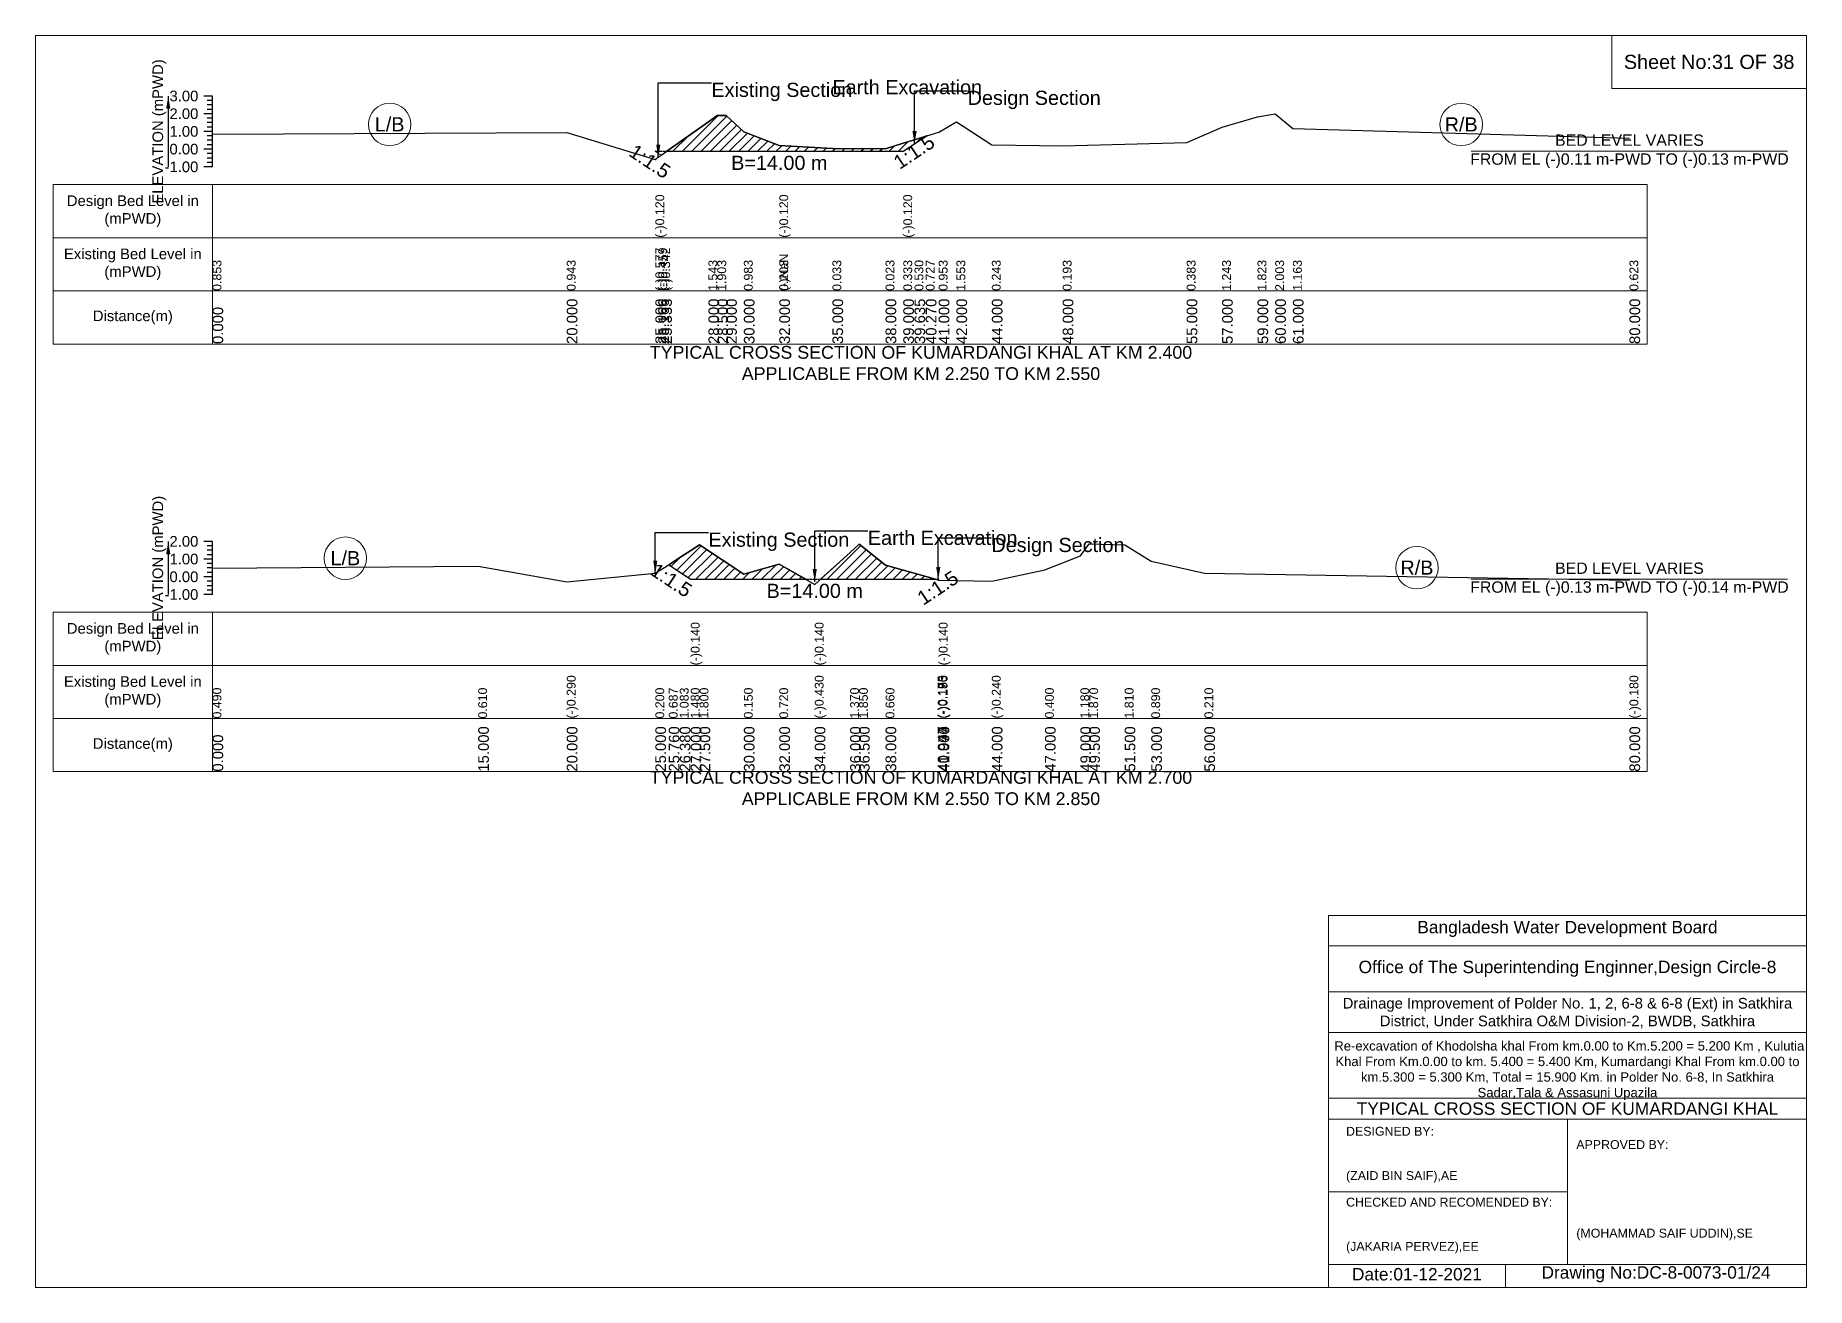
# Model space of a CAD drawing. Header units: inches. Extents: x 93000 to 476000, y -4242 to 0.
# Drawn here: x 400000 to 406000, y -4242 to 0 of the extents above; entities that cross this region are included whole.
import ezdxf

# ---------------------------------------------------------------- set-up
doc = ezdxf.new("R2010")
doc.units = ezdxf.units.IN
doc.header["$LTSCALE"] = 7
doc.header["$MEASUREMENT"] = 0
doc.linetypes.add('DASHED', pattern=[0.75, 0.5, -0.25])
for name, color, linetype, lineweight in [('Cross section Data Border', 7, 'Continuous', 9), ('Cross Section Labels', 7, 'Continuous', 9), ('Design_Bed_Level for Xsection', 7, 'DASHED', 25), ('Existing_Bed_Level for Xsection', 7, 'Continuous', 25), ('Long Section Labels', 7, 'Continuous', 9)]:
    doc.layers.add(name, color=color, linetype=linetype, lineweight=lineweight)
doc.styles.get("Standard").update_dxf_attribs({"font": 'arial.ttf'})
doc.dimstyles.get("Standard").update_dxf_attribs({"dimtxt": 0.18, "dimasz": 0.18, "dimexe": 0.18, "dimexo": 0.0625, "dimgap": 0.09, "dimtad": 0, "dimtih": 1, "dimtoh": 1, "dimdec": 4, "dimzin": 0, "dimdsep": 46, "dimtxsty": 'Standard', "dimcen": 0.09, "dimadec": 0, "dimazin": 0, "dimtfac": 1, "dimtdec": 4, "dimtofl": 0, "dimtmove": 0, "dimatfit": 3, "dimfxl": 1, "dimtolj": 1, "dimtzin": 0, "dimarcsym": 0})

msp = doc.modelspace()

# ---------------------------------------------------------------- texts
at = {"layer": 'Cross section Data Border', "attachment_point": 5}
for s, insert, char_height in [('Sheet No:31 OF 38', (405670, -90), 48), ('Bangladesh Water Development Board', (405190, -3027), 42), ('Office of The Superintending Enginner,Design Circle-8', (405190, -3162), 42)]:
    msp.add_mtext(s, dxfattribs=dict(at, insert=insert, char_height=char_height))
at = {"layer": 'Cross section Data Border'}
for s, insert, char_height, width, attachment_point in [('Design Bed Level in (mPWD)', (400330, -595.4), 36, 480, 5), ('Existing Bed Level in (mPWD)', (400330, -775.4), 36, 480, 5), ('Distance(m)', (400330, -955.4), 36, 480, 5), ('Design Bed Level in (mPWD)', (400330, -2044.2), 36, 480, 5), ('Existing Bed Level in (mPWD)', (400330, -2224.2), 36, 480, 5), ('Distance(m)', (400330, -2404.2), 36, 480, 5), ('Drainage Improvement of Polder No. 1, 2, 6-8 & 6-8 (Ext) in Satkhira District, Under Satkhira O&M Division-2, BWDB, Satkhira', (405190, -3312), 36, 1680, 5), (' Re-excavation of Khodolsha khal From km.0.00 to Km.5.200 = 5.200 Km , Kulutia Khal From Km.0.00 to km. 5.400 = 5.400 Km, Kumardangi Khal From km.0.00 to km.5.300 = 5.300 Km, Total = 15.900 Km. in Polder No. 6-8, In Satkhira Sadar,Tala & Assasuni Upazila', (405190, -3507), 31.6143, 1620, 5), ('TYPICAL CROSS SECTION OF KUMARDANGI KHAL', (405190, -3636), 42, 1680, 5), ('DESIGNED BY:^J^J^J(ZAID BIN SAIF),AE', (404440, -3792), 30, 840, 4), ('APPROVED BY:^J^J^J^J^J^J(MOHAMMAD SAIF UDDIN),SE', (405220, -3912), 30, 840, 4), ('CHECKED AND RECOMENDED BY:^J^J^J(JAKARIA PERVEZ),EE', (404440, -4032), 30, 840, 4), ('Date:01-12-2021', (404680, -4197), 42, 840, 5), ('Drawing No:DC-8-0073-01/24', (405490, -4197), 42, 1320, 5)]:
    msp.add_mtext(s, dxfattribs=dict(at, insert=insert, char_height=char_height, width=width, attachment_point=attachment_point))
at = {"layer": 'Cross Section Labels'}
for s, insert, char_height, attachment_point in [('Existing Section', (402290, -160.4), 48, 1), ('Earth Excavation', (402700, -151.4), 48, 1), ('Design Section', (403158.1, -187.4), 48, 1), ('L/B', (401200, -301.5), 48, 5), ('R/B', (404830, -301.8), 48, 5), ('BED LEVEL VARIES ^JFROM EL (-)0.11 m-PWD TO (-)0.13 m-PWD', (405400, -392.6), 38.4, 5), ('B=14.00 m', (402520, -407.6), 48, 2), ('TYPICAL CROSS SECTION OF KUMARDANGI KHAL AT KM 2.400^JAPPLICABLE FROM KM 2.250 TO KM 2.550', (403000, -1110), 43.2, 5), ('Earth Excavation', (402820, -1678.2), 48, 1), ('Existing Section', (402280, -1684.2), 48, 1), ('Design Section', (403238.4, -1702.2), 48, 1), ('L/B', (401050, -1771.2), 48, 5), ('R/B', (404680, -1803.3), 48, 5), ('BED LEVEL VARIES ^JFROM EL (-)0.13 m-PWD TO (-)0.14 m-PWD', (405400, -1842.6), 38.4, 5), ('B=14.00 m', (402640, -1857.6), 48, 2), ('TYPICAL CROSS SECTION OF KUMARDANGI KHAL AT KM 2.700^JAPPLICABLE FROM KM 2.550 TO KM 2.850', (403000, -2550), 43.2, 5)]:
    msp.add_mtext(s, dxfattribs=dict(at, insert=insert, char_height=char_height, attachment_point=attachment_point))
at = {"layer": 'Cross Section Labels', "char_height": 48, "attachment_point": 2}
for insert, rotation in [((402963.1, -374.7), 33.69007), ((402095, -406.7), 326.30993), ((402167.8, -1825.3), 326.30993), ((403043.4, -1851.2), 33.69007)]:
    msp.add_mtext('1:1.5', dxfattribs=dict(at, insert=insert, rotation=rotation))
at = {"layer": 'Existing_Bed_Level for Xsection', "char_height": 36, "attachment_point": 5, "rotation": 90}
for insert in [(400420, -325.4), (400420, -1804.2)]:
    msp.add_mtext('ELEVATION (mPWD)', dxfattribs=dict(at, insert=insert))
at = {"layer": 'Existing_Bed_Level for Xsection', "char_height": 36, "attachment_point": 6}
for s, insert in [('3.00', (400552, -205.4)), ('2.00', (400552, -265.4)), ('1.00', (400552, -325.4)), ('0.00', (400552, -385.4)), ('-1.00', (400552, -445.4)), ('2.00', (400552, -1714.2)), ('1.00', (400552, -1774.2)), ('0.00', (400552, -1834.2)), ('-1.00', (400552, -1894.2))]:
    msp.add_mtext(s, dxfattribs=dict(at, insert=insert))
at = {"layer": 'Long Section Labels', "attachment_point": 1, "rotation": 90}
for s, insert, char_height in [('(-)0.120', (402100, -685.4), 30), ('(-)0.120', (402520, -685.4), 30), ('(-)0.120', (402940, -685.4), 30), ('0.853', (400600, -865.4), 30), ('0.943', (401800, -865.4), 30), ('(-)0.577', (402100, -865.4), 30), ('(-)0.577', (402100, -865.4), 30), ('(-)0.577', (402100, -865.4), 30), ('(-)0.459', (402110, -865.4), 30), ('(-)0.342', (402120, -865.4), 30), ('1.543', (402280, -865.4), 30), ('1.903', (402310, -865.4), 30), ('1.903', (402310, -865.4), 30), ('0.983', (402400, -865.4), 30), ('(-)NaN', (402520, -865.4), 30), ('0.203', (402520, -865.4), 30), ('0.203', (402520, -865.4), 30), ('0.033', (402700, -865.4), 30), ('0.023', (402880, -865.4), 30), ('0.333', (402940, -865.4), 30), ('0.333', (402940, -865.4), 30), ('0.333', (402940, -865.4), 30), ('0.530', (402978.1, -865.4), 30), ('0.727', (403016.2, -865.4), 30), ('0.953', (403060, -865.4), 30), ('1.553', (403120, -865.4), 30), ('0.243', (403240, -865.4), 30), ('0.193', (403480, -865.4), 30), ('0.383', (403900, -865.4), 30), ('1.243', (404020, -865.4), 30), ('1.823', (404140, -865.4), 30), ('2.003', (404200, -865.4), 30), ('1.163', (404260, -865.4), 30), ('0.623', (405400, -865.4), 30), ('20.000', (401800, -1045.4), 36), ('25.000', (402100, -1045.4), 36), ('25.000', (402100, -1045.4), 36), ('25.000', (402100, -1045.4), 36), ('25.166', (402110, -1045.4), 36), ('25.333', (402120, -1045.4), 36), ('28.000', (402280, -1045.4), 36), ('28.500', (402310, -1045.4), 36), ('29.000', (402340, -1045.4), 36), ('30.000', (402400, -1045.4), 36), ('32.000', (402520, -1045.4), 36), ('32.000', (402520, -1045.4), 36), ('32.000', (402520, -1045.4), 36), ('35.000', (402700, -1045.4), 36), ('38.000', (402880, -1045.4), 36), ('39.000', (402940, -1045.4), 36), ('39.000', (402940, -1045.4), 36), ('39.000', (402940, -1045.4), 36), ('39.635', (402978.1, -1045.4), 36), ('40.270', (403016.2, -1045.4), 36), ('41.000', (403060, -1045.4), 36), ('42.000', (403120, -1045.4), 36), ('44.000', (403240, -1045.4), 36), ('48.000', (403480, -1045.4), 36), ('55.000', (403900, -1045.4), 36), ('57.000', (404020, -1045.4), 36), ('59.000', (404140, -1045.4), 36), ('60.000', (404200, -1045.4), 36), ('61.000', (404260, -1045.4), 36), ('80.000', (405400, -1045.4), 36), ('0.000', (400600, -1045.4), 36), ('(-)0.140', (402220, -2134.2), 30), ('(-)0.140', (402640, -2134.2), 30), ('(-)0.140', (403060, -2134.2), 30), ('0.490', (400600, -2314.2), 30), ('0.610', (401500, -2314.2), 30), ('(-)0.290', (401800, -2314.2), 30), ('0.200', (402100, -2314.2), 30), ('0.687', (402145.6, -2314.2), 30), ('1.083', (402182.8, -2314.2), 30), ('1.480', (402220, -2314.2), 30), ('1.480', (402220, -2314.2), 30), ('1.480', (402220, -2314.2), 30), ('1.800', (402250, -2314.2), 30), ('0.150', (402400, -2314.2), 30), ('0.720', (402520, -2314.2), 30), ('(-)0.430', (402640, -2314.2), 30), ('(-)0.430', (402640, -2314.2), 30), ('(-)0.430', (402640, -2314.2), 30), ('1.370', (402760, -2314.2), 30), ('1.850', (402790, -2314.2), 30), ('0.660', (402880, -2314.2), 30), ('(-)0.175', (403056.8, -2314.2), 30), ('(-)0.183', (403058.4, -2314.2), 30), ('(-)0.190', (403060, -2314.2), 30), ('(-)0.190', (403060, -2314.2), 30), ('(-)0.190', (403060, -2314.2), 30), ('(-)0.240', (403240, -2314.2), 30), ('0.400', (403420, -2314.2), 30), ('1.180', (403540, -2314.2), 30), ('1.870', (403570, -2314.2), 30), ('1.810', (403690, -2314.2), 30), ('0.890', (403780, -2314.2), 30), ('0.210', (403960, -2314.2), 30), ('(-)0.180', (405400, -2314.2), 30), ('0.000', (400600, -2494.2), 36), ('15.000', (401500, -2494.2), 36), ('20.000', (401800, -2494.2), 36), ('25.000', (402100, -2494.2), 36), ('25.760', (402145.6, -2494.2), 36), ('26.380', (402182.8, -2494.2), 36), ('27.000', (402220, -2494.2), 36), ('27.000', (402220, -2494.2), 36), ('27.000', (402220, -2494.2), 36), ('27.500', (402250, -2494.2), 36), ('30.000', (402400, -2494.2), 36), ('32.000', (402520, -2494.2), 36), ('34.000', (402640, -2494.2), 36), ('34.000', (402640, -2494.2), 36), ('34.000', (402640, -2494.2), 36), ('36.000', (402760, -2494.2), 36), ('36.500', (402790, -2494.2), 36), ('38.000', (402880, -2494.2), 36), ('40.947', (403056.8, -2494.2), 36), ('40.974', (403058.4, -2494.2), 36), ('41.000', (403060, -2494.2), 36), ('41.000', (403060, -2494.2), 36), ('41.000', (403060, -2494.2), 36), ('44.000', (403240, -2494.2), 36), ('47.000', (403420, -2494.2), 36), ('49.000', (403540, -2494.2), 36), ('49.500', (403570, -2494.2), 36), ('51.500', (403690, -2494.2), 36), ('53.000', (403780, -2494.2), 36), ('56.000', (403960, -2494.2), 36), ('80.000', (405400, -2494.2), 36)]:
    msp.add_mtext(s, dxfattribs=dict(at, insert=insert, char_height=char_height))

# ---------------------------------------------------------------- hatches: boundary and pattern name
at = {"layer": 'Existing_Bed_Level for Xsection'}
h = msp.add_hatch(dxfattribs=at)
h.set_pattern_fill('ANSI31', color=256, scale=180, style=0)
h.paths.add_polyline_path([(402138.8, -392.6), (402280, -392.6), (402310, -392.6), (402340, -392.6), (402400, -392.6), (402520, -392.6), (402700, -392.6), (402880, -392.6), (402940, -392.6), (402978.1, -367.2), (403016.2, -341.8), (402978.1, -353.6), (402940, -365.4), (402880, -384), (402700, -383.4), (402520, -373.2), (402400, -326.4), (402340, -271.2), (402310, -271.2), (402280, -292.8)])
h = msp.add_hatch(dxfattribs=at)
h.set_pattern_fill('ANSI31', color=256, scale=180, style=0)
h.paths.add_polyline_path([(402145.6, -1793), (402182.8, -1817.8), (402220, -1842.6), (402250, -1842.6), (402400, -1842.6), (402520, -1842.6), (402609.7, -1842.6), (402520, -1791), (402400, -1825.2), (402250, -1726.2), (402220, -1745.4), (402182.8, -1769.2)])
h = msp.add_hatch(dxfattribs=at)
h.set_pattern_fill('ANSI31', color=256, scale=180, style=0)
h.paths.add_polyline_path([(402659.3, -1842.6), (402760, -1842.6), (402790, -1842.6), (402880, -1842.6), (403049.4, -1842.6), (402880, -1794.6), (402790, -1723.2), (402760, -1752)])

# ---------------------------------------------------------------- linework, layer by layer
at = {"layer": 'Cross section Data Border'}
for points in [[(400000, 0), (406000, 0), (406000, -4242), (400000, -4242)], [(405340, 0), (406000, 0), (406000, -180), (405340, -180)], [(400060, -505.4), (405460, -505.4), (405460, -1045.4), (400060, -1045.4)], [(400060, -1954.2), (405460, -1954.2), (405460, -2494.2), (400060, -2494.2)]]:
    msp.add_lwpolyline(points, close=True, dxfattribs=at)
for points in [[(400600, -505.4), (400600, -1045.4)], [(400060, -685.4), (405460, -685.4)], [(400060, -865.4), (405460, -865.4)], [(400600, -1954.2), (400600, -2494.2)], [(400060, -2134.2), (405460, -2134.2)], [(400060, -2314.2), (405460, -2314.2)], [(404380, -4242), (404380, -2982), (406000, -2982)], [(404380, -3084), (406000, -3084)], [(404380, -3240), (406000, -3240)], [(404380, -3378), (406000, -3378)], [(404380, -3600), (406000, -3600)], [(404380, -3672), (406000, -3672)], [(405190, -3672), (405190, -4164)], [(404380, -3918), (405190, -3918)], [(404380, -4164), (406000, -4164)], [(404980, -4164), (404980, -4242)]]:
    msp.add_lwpolyline(points, dxfattribs=at)
at = {"layer": 'Cross Section Labels'}
for points in [[(404864.2, -392.6), (405935.8, -392.6)], [(404864.2, -1842.6), (405935.8, -1842.6)]]:
    msp.add_lwpolyline(points, dxfattribs=at)
for centre in [(401200, -301.5), (404830, -301.8), (401050, -1771.2), (404680, -1803.3)]:
    msp.add_circle(centre, 72, dxfattribs=at)
at = {"layer": 'Design_Bed_Level for Xsection'}
for points in [[(402120, -405.9), (402110, -399.2), (402100, -392.6), (402520, -392.6), (402940, -392.6), (402978.1, -367.2), (403016.2, -341.8)], [(402145.6, -1793), (402182.8, -1817.8), (402220, -1842.6), (402640, -1842.6), (403060, -1842.6), (403058.4, -1843.7), (403056.8, -1844.7)]]:
    msp.add_lwpolyline(points, dxfattribs=at)
at = {"layer": 'Existing_Bed_Level for Xsection'}
for points in [[(400600, -205.4), (400570, -205.4)], [(400600, -220.4), (400582, -220.4)], [(400600, -235.4), (400582, -235.4)], [(400600, -445.4), (400600, -385.4), (400600, -325.4), (400600, -265.4), (400600, -205.4)], [(400600, -265.4), (400570, -265.4)], [(400600, -250.4), (400582, -250.4)], [(400600, -280.4), (400582, -280.4)], [(400600, -295.4), (400582, -295.4)], [(400600, -334.2), (401800, -328.8), (402100, -420), (402100, -420), (402110, -412.9), (402120, -405.9), (402280, -292.8), (402310, -271.2), (402340, -271.2), (402400, -326.4), (402520, -373.2), (402520, -373.2), (402700, -383.4), (402880, -384), (402940, -365.4), (402940, -365.4), (402978.1, -353.6), (403016.2, -341.8), (403060, -328.2), (403120, -292.2), (403240, -370.8), (403480, -373.8), (403900, -362.4), (404020, -310.8), (404140, -276), (404200, -265.2), (404260, -315.6), (405400, -348)], [(400600, -325.4), (400570, -325.4)], [(400600, -310.4), (400582, -310.4)], [(400600, -340.4), (400582, -340.4)], [(400600, -355.4), (400582, -355.4)], [(400600, -385.4), (400570, -385.4)], [(400600, -370.4), (400582, -370.4)], [(400600, -400.4), (400582, -400.4)], [(400600, -415.4), (400582, -415.4)], [(400600, -445.4), (400570, -445.4)], [(400600, -430.4), (400582, -430.4)], [(400600, -1714.2), (400570, -1714.2)], [(400600, -1729.2), (400582, -1729.2)], [(400600, -1894.2), (400600, -1834.2), (400600, -1774.2), (400600, -1714.2)], [(400600, -1804.8), (401500, -1797.6), (401800, -1851.6), (402100, -1822.2), (402145.6, -1793), (402182.8, -1769.2), (402220, -1745.4), (402220, -1745.4), (402250, -1726.2), (402400, -1825.2), (402520, -1791), (402640, -1860), (402640, -1860), (402760, -1752), (402790, -1723.2), (402880, -1794.6), (403056.8, -1844.7), (403058.4, -1845.2), (403060, -1845.6), (403060, -1845.6), (403240, -1848.6), (403420, -1810.2), (403540, -1763.4), (403570, -1722), (403690, -1725.6), (403780, -1780.8), (403960, -1821.6), (405400, -1845)], [(400600, -1774.2), (400570, -1774.2)], [(400600, -1744.2), (400582, -1744.2)], [(400600, -1759.2), (400582, -1759.2)], [(400600, -1789.2), (400582, -1789.2)], [(400600, -1834.2), (400570, -1834.2)], [(400600, -1804.2), (400582, -1804.2)], [(400600, -1819.2), (400582, -1819.2)], [(400600, -1849.2), (400582, -1849.2)], [(400600, -1894.2), (400570, -1894.2)], [(400600, -1864.2), (400582, -1864.2)], [(400600, -1879.2), (400582, -1879.2)]]:
    msp.add_lwpolyline(points, dxfattribs=at)
for points in [[(402138.8, -392.6), (402280, -392.6), (402310, -392.6), (402340, -392.6), (402400, -392.6), (402520, -392.6), (402520, -392.6), (402700, -392.6), (402880, -392.6), (402940, -392.6), (402940, -392.6), (402978.1, -367.2), (403016.2, -341.8), (402978.1, -353.6), (402940, -365.4), (402940, -365.4), (402880, -384), (402700, -383.4), (402520, -373.2), (402520, -373.2), (402400, -326.4), (402340, -271.2), (402310, -271.2), (402280, -292.8)], [(402145.6, -1793), (402145.6, -1793), (402182.8, -1817.8), (402220, -1842.6), (402220, -1842.6), (402250, -1842.6), (402400, -1842.6), (402520, -1842.6), (402609.7, -1842.6), (402520, -1791), (402400, -1825.2), (402250, -1726.2), (402220, -1745.4), (402220, -1745.4), (402182.8, -1769.2), (402145.6, -1793)], [(402659.3, -1842.6), (402760, -1842.6), (402790, -1842.6), (402880, -1842.6), (403049.4, -1842.6), (402880, -1794.6), (402790, -1723.2), (402760, -1752)]]:
    msp.add_lwpolyline(points, close=True, dxfattribs=at)

msp.set_redraw_order([(e.dxf.handle, doc.entitydb.next_handle()) for e in msp.query("TEXT MTEXT ATTDEF DIMENSION ARC_DIMENSION")])  # texts and dimensions are drawn at this point

# ---------------------------------------------------------------- leaders
at = {"layer": 'Cross Section Labels', "annotation_type": 0, "has_hookline": 1, "hookline_direction": 0}
for points, text_width in [([(402110, -412.9), (402110, -160.4), (402289.9, -160.4)], 467.2), ([(402978.1, -367.2), (402978.1, -187.4), (403158, -187.4)], 441.2), ([(402640, -1851.3), (402640, -1678.2), (402819.9, -1678.2)], 497), ([(402100, -1822.2), (402100, -1684.2), (402279.9, -1684.2)], 467.2), ([(403058.4, -1843.7), (403058.4, -1702.2), (403238.3, -1702.2)], 441.2)]:
    msp.add_leader(points, dimstyle='Standard', override={"dimasz": 43.2}, dxfattribs=dict(at, text_width=text_width))
at = {"layer": 'Existing_Bed_Level for Xsection'}
for points in [[(400450, -205.4), (400450, -445.4)], [(400450, -1714.2), (400450, -1894.2)]]:
    msp.add_leader(points, dimstyle='Standard', override={"dimasz": 43.2}, dxfattribs=at)

doc.saveas('drawing.dxf')
